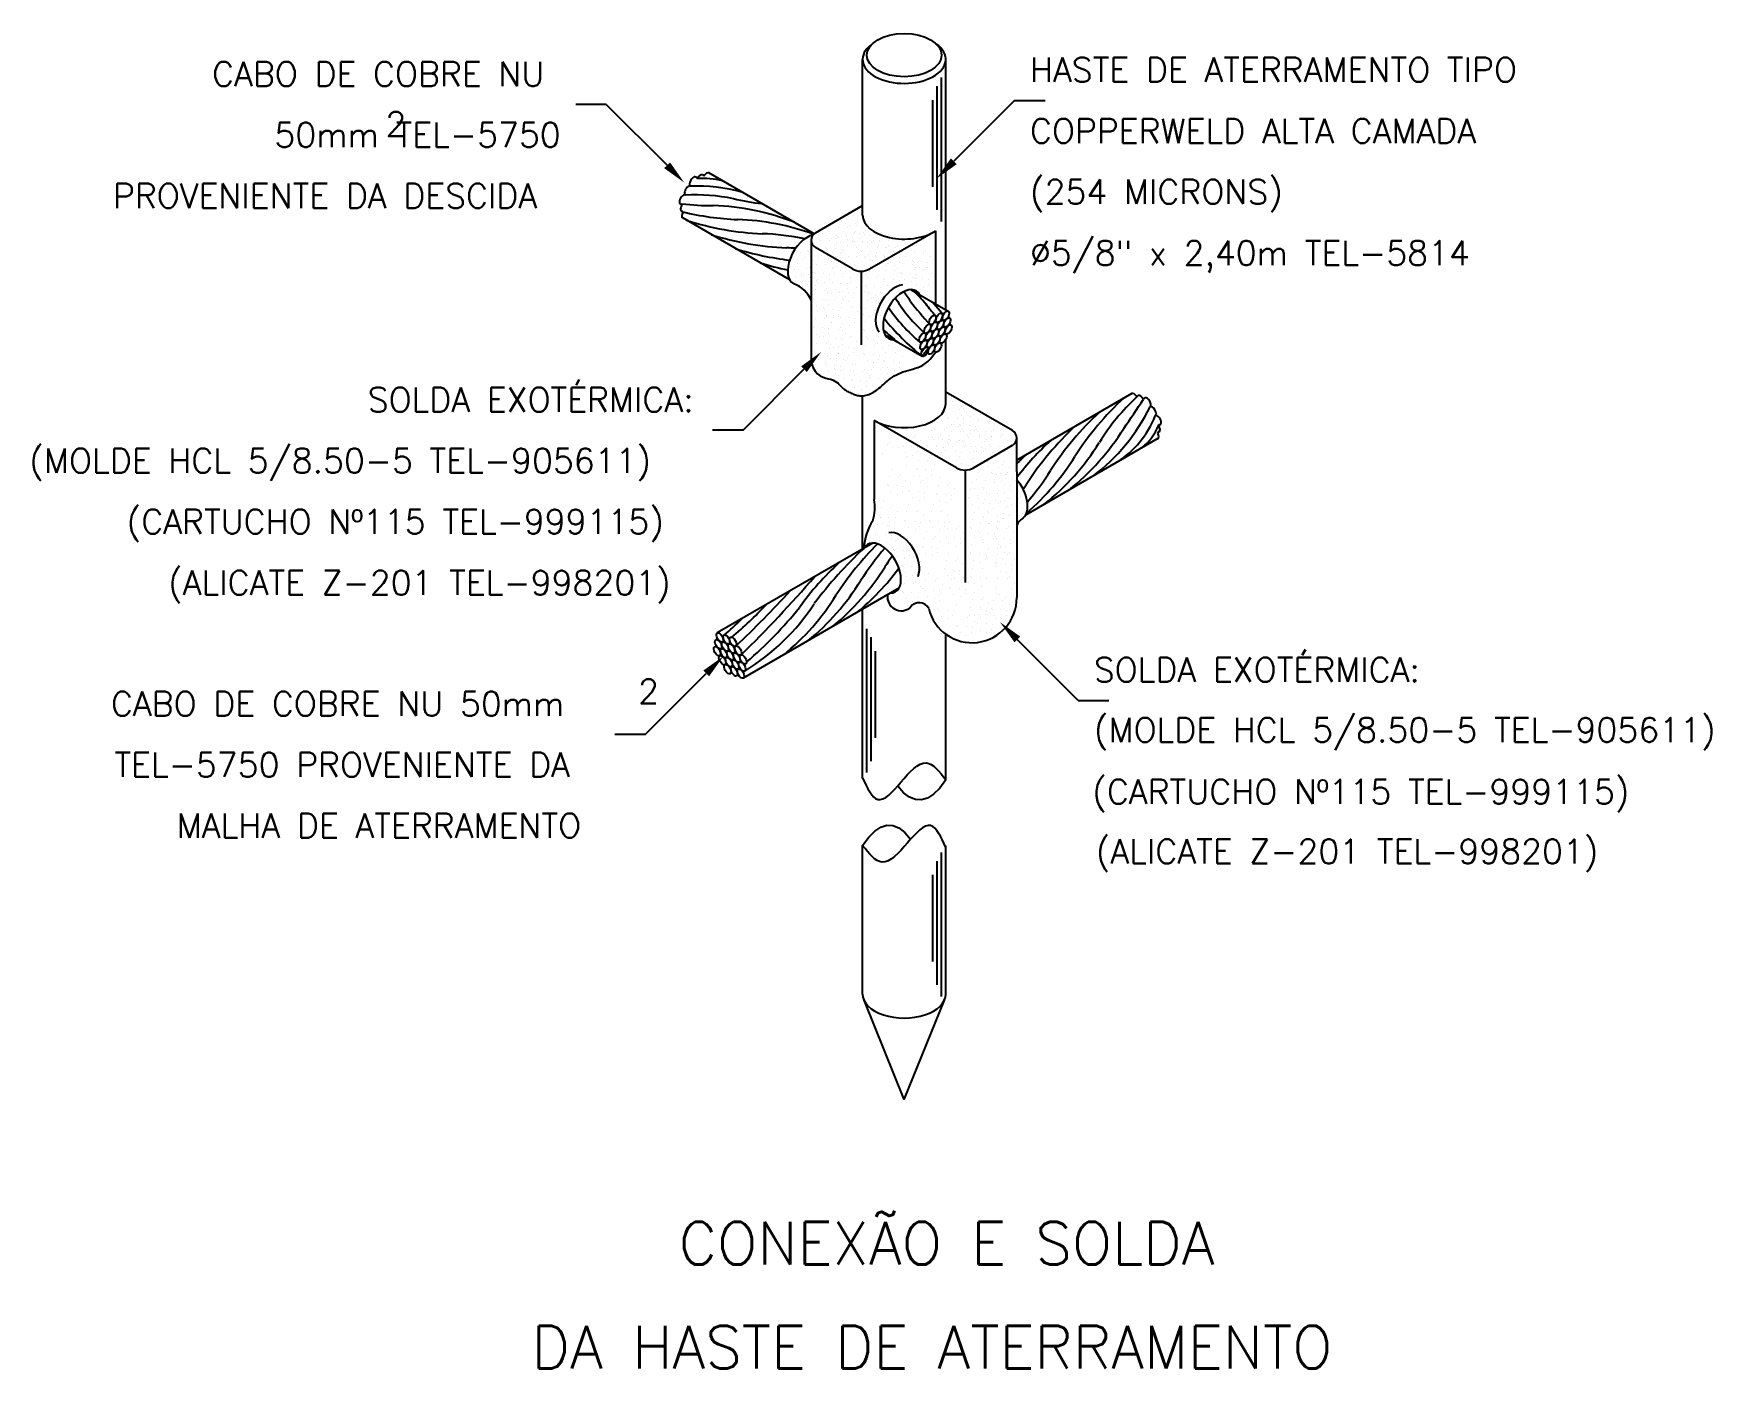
# Model space of a CAD drawing. Header units: millimetres. Extents: x -6627.7 to -6613.9, y -4619 to -4608.
import ezdxf
from ezdxf.enums import TextEntityAlignment as Align

# ---------------------------------------------------------------- set-up
doc = ezdxf.new("R2010")
doc.units = ezdxf.units.MM
doc.header["$LTSCALE"] = 10
doc.layers.add('Termotécnica', color=7, linetype='Continuous')
doc.styles.add('r140', font='romans.shx')
doc.styles.add('r80', font='romans.shx')

msp = doc.modelspace()

# ---------------------------------------------------------------- texts
at = {"layer": 'Termotécnica', "color": 2, "style": 'r80'}
for s, p in [('CABO DE COBRE NU ', (-6626.238, -4608.371)), ('HASTE DE ATERRAMENTO TIPO ', (-6619.529, -4608.336)), ('2', (-6624.817, -4608.782)), ('50mm TEL-5750 ', (-6625.727, -4608.87)), ('COPPERWELD ALTA CAMADA ', (-6619.529, -4608.838)), ('(254 MICRONS)', (-6619.529, -4609.337)), ('PROVENIENTE DA DESCIDA', (-6627.052, -4609.37)), ('%%C5/8" x 2,40m TEL-5814', (-6619.529, -4609.839)), ('SOLDA EXOTÉRMICA: ', (-6624.962, -4611.042)), ('(MOLDE HCL 5/8.50-5 TEL-905611) ', (-6627.737, -4611.542)), ('(CARTUCHO Nº115 TEL-999115) ', (-6626.939, -4612.042)), ('(ALICATE Z-201 TEL-998201)', (-6626.599, -4612.543)), ('SOLDA EXOTÉRMICA: ', (-6619.005, -4613.257)), ('2', (-6622.744, -4613.435)), ('CABO DE COBRE NU 50mm ', (-6627.068, -4613.536)), ('(MOLDE HCL 5/8.50-5 TEL-905611) ', (-6619.005, -4613.75)), ('TEL-5750 PROVENIENTE DA', (-6627.04, -4614.036)), ('(CARTUCHO Nº115 TEL-999115) ', (-6619.018, -4614.257)), ('MALHA DE ATERRAMENTO', (-6626.528, -4614.535)), ('(ALICATE Z-201 TEL-998201)', (-6618.989, -4614.747))]:
    msp.add_text(s, height=0.2, dxfattribs=at).set_placement(p, align=Align.MIDDLE_LEFT)
at = {"layer": 'Termotécnica', "color": 5, "style": 'r140'}
for s, p in [(' CONEXÃO E SOLDA', (-6620.333, -4618.241)), ('DA HASTE DE ATERRAMENTO', (-6620.333, -4619.092))]:
    msp.add_text(s, height=0.35, dxfattribs=at).set_placement(p, align=Align.BOTTOM_CENTER)

# ---------------------------------------------------------------- linework, layer by layer
at = {"layer": 'Termotécnica', "color": 2}
for p, q in [((-6620.902, -4609.528), (-6620.902, -4608.251)), ((-6620.22, -4610.304), (-6620.22, -4608.251)), ((-6623.006, -4608.62), (-6623.256, -4608.62)), ((-6623.006, -4608.62), (-6622.506, -4609.12)), ((-6619.655, -4608.587), (-6620.155, -4609.087)), ((-6619.655, -4608.587), (-6619.405, -4608.587)), ((-6621.299, -4609.681), (-6622.164, -4609.182)), ((-6621.289, -4609.673), (-6620.902, -4609.45)), ((-6621.499, -4610.059), (-6622.378, -4609.551)), ((-6621.097, -4609.627), (-6621.097, -4609.627)), ((-6621.079, -4609.57), (-6621.079, -4609.57)), ((-6621.039, -4609.598), (-6621.039, -4609.598)), ((-6621.022, -4609.628), (-6621.022, -4609.628)), ((-6621.02, -4609.541), (-6621.02, -4609.541)), ((-6621.004, -4609.612), (-6621.004, -4609.612)), ((-6620.963, -4609.599), (-6620.963, -4609.599)), ((-6620.95, -4609.61), (-6620.95, -4609.61)), ((-6620.945, -4609.583), (-6620.945, -4609.583)), ((-6620.905, -4609.629), (-6620.905, -4609.629)), ((-6620.876, -4609.653), (-6620.876, -4609.653)), ((-6621.324, -4609.734), (-6621.324, -4610.731)), ((-6621.248, -4609.734), (-6621.248, -4609.734)), ((-6621.23, -4609.677), (-6621.23, -4609.677)), ((-6621.206, -4609.79), (-6621.206, -4609.79)), ((-6621.189, -4609.723), (-6621.189, -4609.723)), ((-6621.173, -4609.735), (-6621.173, -4609.735)), ((-6621.171, -4609.666), (-6621.171, -4609.666)), ((-6621.155, -4609.719), (-6621.155, -4609.719)), ((-6621.134, -4609.776), (-6621.134, -4609.776)), ((-6621.114, -4609.694), (-6621.114, -4609.694)), ((-6621.114, -4609.724), (-6621.114, -4609.724)), ((-6621.114, -4609.765), (-6621.114, -4609.765)), ((-6621.105, -4609.705), (-6621.105, -4609.705)), ((-6621.096, -4609.708), (-6621.096, -4609.708)), ((-6621.085, -4609.754), (-6621.085, -4609.754)), ((-6621.056, -4609.754), (-6621.056, -4609.754)), ((-6621.055, -4609.665), (-6621.055, -4609.665)), ((-6621.046, -4609.675), (-6621.046, -4609.675)), ((-6621.036, -4609.705), (-6621.036, -4609.705)), ((-6621.029, -4609.775), (-6621.029, -4609.775)), ((-6621.026, -4609.725), (-6621.026, -4609.725)), ((-6620.989, -4609.749), (-6620.989, -4609.749)), ((-6620.986, -4609.711), (-6620.986, -4609.711)), ((-6620.985, -4609.735), (-6620.985, -4609.735)), ((-6620.977, -4609.675), (-6620.977, -4609.675)), ((-6620.977, -4609.745), (-6620.977, -4609.745)), ((-6620.971, -4609.745), (-6620.971, -4609.745)), ((-6620.969, -4609.668), (-6620.969, -4609.668)), ((-6620.964, -4609.659), (-6620.964, -4609.659)), ((-6620.93, -4609.719), (-6620.93, -4609.719)), ((-6620.927, -4609.682), (-6620.927, -4609.682)), ((-6620.907, -4609.745), (-6620.907, -4609.745)), ((-6620.903, -4609.749), (-6620.903, -4609.749)), ((-6620.893, -4609.669), (-6620.893, -4609.669)), ((-6620.884, -4609.691), (-6620.884, -4609.691)), ((-6620.86, -4609.789), (-6620.86, -4609.789)), ((-6620.858, -4609.752), (-6620.858, -4609.752)), ((-6620.845, -4609.97), (-6620.305, -4609.658)), ((-6620.835, -4609.699), (-6620.835, -4609.699)), ((-6620.827, -4609.75), (-6620.827, -4609.75)), ((-6620.809, -4609.733), (-6620.809, -4609.733)), ((-6620.781, -4609.793), (-6620.781, -4609.793)), ((-6620.769, -4609.78), (-6620.769, -4609.78)), ((-6620.763, -4609.735), (-6620.763, -4609.735)), ((-6620.706, -4609.794), (-6620.706, -4609.794)), ((-6620.693, -4609.739), (-6620.693, -4609.739)), ((-6620.688, -4609.777), (-6620.688, -4609.777)), ((-6620.618, -4609.781), (-6620.618, -4609.781)), ((-6620.462, -4609.776), (-6620.462, -4609.776)), ((-6620.305, -4609.658), (-6620.305, -4610.255)), ((-6621.443, -4609.831), (-6621.443, -4609.831)), ((-6621.438, -4609.929), (-6621.438, -4609.929)), ((-6621.435, -4609.891), (-6621.435, -4609.891)), ((-6621.412, -4609.839), (-6621.412, -4609.839)), ((-6621.386, -4609.889), (-6621.386, -4609.889)), ((-6621.368, -4609.873), (-6621.368, -4609.873)), ((-6621.353, -4609.819), (-6621.353, -4609.819)), ((-6621.344, -4609.83), (-6621.344, -4609.83)), ((-6621.328, -4609.92), (-6621.328, -4609.92)), ((-6621.324, -4609.879), (-6621.324, -4609.879)), ((-6621.32, -4609.822), (-6621.32, -4609.822)), ((-6621.314, -4609.897), (-6621.314, -4609.897)), ((-6620.985, -4609.97), (-6621.289, -4609.795)), ((-6621.265, -4609.801), (-6621.265, -4609.801)), ((-6621.263, -4609.875), (-6621.263, -4609.875)), ((-6621.256, -4609.811), (-6621.256, -4609.811)), ((-6621.236, -4609.861), (-6621.236, -4609.861)), ((-6621.197, -4609.8), (-6621.197, -4609.8)), ((-6621.187, -4609.811), (-6621.187, -4609.811)), ((-6621.18, -4609.881), (-6621.18, -4609.881)), ((-6621.177, -4609.85), (-6621.177, -4609.85)), ((-6621.169, -4609.9), (-6621.169, -4609.9)), ((-6621.16, -4609.91), (-6621.16, -4609.91)), ((-6621.153, -4609.833), (-6621.153, -4609.833)), ((-6621.14, -4609.855), (-6621.14, -4609.855)), ((-6621.137, -4609.818), (-6621.137, -4609.818)), ((-6621.128, -4609.8), (-6621.128, -4609.8)), ((-6621.121, -4609.87), (-6621.121, -4609.87)), ((-6621.091, -4609.91), (-6621.091, -4609.91)), ((-6621.081, -4609.844), (-6621.081, -4609.844)), ((-6621.078, -4609.807), (-6621.078, -4609.807)), ((-6621.077, -4609.834), (-6621.077, -4609.834)), ((-6621.059, -4609.818), (-6621.059, -4609.818)), ((-6621.041, -4609.917), (-6621.041, -4609.917)), ((-6621.019, -4609.864), (-6621.019, -4609.864)), ((-6620.956, -4609.795), (-6620.956, -4609.795)), ((-6620.95, -4609.866), (-6620.95, -4609.866)), ((-6620.932, -4609.809), (-6620.932, -4609.809)), ((-6620.919, -4609.816), (-6620.919, -4609.816)), ((-6620.91, -4609.826), (-6620.91, -4609.826)), ((-6620.901, -4609.815), (-6620.901, -4609.815)), ((-6620.89, -4609.876), (-6620.89, -4609.876)), ((-6620.875, -4609.867), (-6620.875, -4609.867)), ((-6620.857, -4609.851), (-6620.857, -4609.851)), ((-6620.841, -4609.826), (-6620.841, -4609.826)), ((-6620.835, -4609.896), (-6620.835, -4609.896)), ((-6620.817, -4609.897), (-6620.817, -4609.897)), ((-6620.798, -4609.86), (-6620.798, -4609.86)), ((-6620.794, -4609.87), (-6620.794, -4609.87)), ((-6620.791, -4609.832), (-6620.791, -4609.832)), ((-6620.789, -4609.87), (-6620.789, -4609.87)), ((-6620.769, -4609.92), (-6620.769, -4609.92)), ((-6620.728, -4609.863), (-6620.728, -4609.863)), ((-6620.72, -4609.87), (-6620.72, -4609.87)), ((-6620.719, -4609.874), (-6620.719, -4609.874)), ((-6620.712, -4609.796), (-6620.712, -4609.796)), ((-6620.699, -4609.924), (-6620.699, -4609.924)), ((-6620.693, -4609.923), (-6620.693, -4609.923)), ((-6620.673, -4609.914), (-6620.673, -4609.914)), ((-6620.67, -4609.877), (-6620.67, -4609.877)), ((-6620.65, -4609.874), (-6620.65, -4609.874)), ((-6620.648, -4609.824), (-6620.648, -4609.824)), ((-6620.636, -4609.797), (-6620.636, -4609.797)), ((-6620.603, -4609.918), (-6620.603, -4609.918)), ((-6620.6, -4609.88), (-6620.6, -4609.88)), ((-6620.578, -4609.828), (-6620.578, -4609.828)), ((-6620.572, -4609.929), (-6620.572, -4609.929)), ((-6620.554, -4609.871), (-6620.554, -4609.871)), ((-6620.496, -4609.9), (-6620.496, -4609.9)), ((-6620.496, -4609.93), (-6620.496, -4609.93)), ((-6620.488, -4609.91), (-6620.488, -4609.91)), ((-6620.48, -4609.833), (-6620.48, -4609.833)), ((-6620.479, -4609.913), (-6620.479, -4609.913)), ((-6620.454, -4609.916), (-6620.454, -4609.916)), ((-6620.419, -4609.91), (-6620.419, -4609.91)), ((-6620.404, -4609.834), (-6620.404, -4609.834)), ((-6620.387, -4609.818), (-6620.387, -4609.818)), ((-6620.369, -4609.917), (-6620.369, -4609.917)), ((-6620.346, -4609.864), (-6620.346, -4609.864)), ((-6621.461, -4609.971), (-6621.461, -4609.971)), ((-6621.456, -4610.069), (-6621.456, -4610.069)), ((-6621.453, -4610.031), (-6621.453, -4610.031)), ((-6621.43, -4609.978), (-6621.43, -4609.978)), ((-6621.404, -4610.029), (-6621.404, -4610.029)), ((-6621.403, -4610.015), (-6621.403, -4610.015)), ((-6621.387, -4610.013), (-6621.387, -4610.013)), ((-6621.362, -4609.969), (-6621.362, -4609.969)), ((-6621.342, -4610.019), (-6621.342, -4610.019)), ((-6621.338, -4609.962), (-6621.338, -4609.962)), ((-6621.333, -4609.955), (-6621.333, -4609.955)), ((-6621.333, -4610.037), (-6621.333, -4610.037)), ((-6621.328, -4610.057), (-6621.328, -4610.057)), ((-6621.312, -4610.003), (-6621.312, -4610.003)), ((-6621.298, -4609.999), (-6621.298, -4609.999)), ((-6621.289, -4610.01), (-6621.289, -4610.01)), ((-6621.284, -4610.063), (-6621.284, -4610.063)), ((-6621.281, -4609.932), (-6621.281, -4609.932)), ((-6621.269, -4610.059), (-6621.269, -4610.059)), ((-6621.22, -4610.01), (-6621.22, -4610.01)), ((-6621.206, -4609.933), (-6621.206, -4609.933)), ((-6621.173, -4610.054), (-6621.173, -4610.054)), ((-6621.17, -4610.016), (-6621.17, -4610.016)), ((-6621.147, -4609.964), (-6621.147, -4609.964)), ((-6621.14, -4609.96), (-6621.14, -4609.96)), ((-6621.134, -4610.01), (-6621.134, -4610.01)), ((-6621.116, -4609.952), (-6621.116, -4609.952)), ((-6621.085, -4609.98), (-6621.085, -4609.98)), ((-6621.064, -4610.029), (-6621.064, -4610.029)), ((-6621.059, -4610.011), (-6621.059, -4610.011)), ((-6621.044, -4609.955), (-6621.044, -4609.955)), ((-6621.041, -4609.994), (-6621.041, -4609.994)), ((-6621, -4610.041), (-6621, -4610.041)), ((-6620.967, -4609.933), (-6620.967, -4609.933)), ((-6620.958, -4609.943), (-6620.958, -4609.943)), ((-6620.938, -4609.993), (-6620.938, -4609.993)), ((-6620.915, -4609.988), (-6620.915, -4610.592)), ((-6620.889, -4609.943), (-6620.889, -4609.943)), ((-6620.882, -4610.013), (-6620.882, -4610.013)), ((-6620.866, -4610.039), (-6620.866, -4610.039)), ((-6620.848, -4609.982), (-6620.848, -4609.982)), ((-6620.842, -4609.988), (-6620.842, -4609.988)), ((-6620.839, -4609.95), (-6620.839, -4609.95)), ((-6620.79, -4610.04), (-6620.79, -4610.04)), ((-6620.773, -4610.024), (-6620.773, -4610.024)), ((-6620.728, -4610.047), (-6620.728, -4610.047)), ((-6620.719, -4610.057), (-6620.719, -4610.057)), ((-6620.713, -4609.94), (-6620.713, -4609.94)), ((-6620.712, -4609.98), (-6620.712, -4609.98)), ((-6620.65, -4610.057), (-6620.65, -4610.057)), ((-6620.644, -4609.944), (-6620.644, -4609.944)), ((-6620.636, -4609.981), (-6620.636, -4609.981)), ((-6620.618, -4609.965), (-6620.618, -4609.965)), ((-6620.6, -4610.064), (-6620.6, -4610.064)), ((-6620.588, -4609.996), (-6620.588, -4609.996)), ((-6620.58, -4610.006), (-6620.58, -4610.006)), ((-6620.578, -4610.011), (-6620.578, -4610.011)), ((-6620.56, -4610.056), (-6620.56, -4610.056)), ((-6620.511, -4610.006), (-6620.511, -4610.006)), ((-6620.489, -4610.04), (-6620.489, -4610.04)), ((-6620.48, -4610.05), (-6620.48, -4610.05)), ((-6620.473, -4609.973), (-6620.473, -4609.973)), ((-6620.468, -4609.96), (-6620.468, -4609.96)), ((-6620.464, -4610.05), (-6620.464, -4610.05)), ((-6620.461, -4610.013), (-6620.461, -4610.013)), ((-6620.438, -4609.96), (-6620.438, -4609.96)), ((-6620.412, -4609.98), (-6620.412, -4609.98)), ((-6620.411, -4610.05), (-6620.411, -4610.05)), ((-6620.397, -4609.974), (-6620.397, -4609.974)), ((-6620.379, -4609.958), (-6620.379, -4609.958)), ((-6620.372, -4609.955), (-6620.372, -4609.955)), ((-6620.361, -4610.057), (-6620.361, -4610.057)), ((-6620.339, -4610.004), (-6620.339, -4610.004)), ((-6621.397, -4610.113), (-6621.397, -4610.113)), ((-6621.394, -4610.075), (-6621.394, -4610.075)), ((-6621.351, -4610.094), (-6621.351, -4610.094)), ((-6621.345, -4610.073), (-6621.345, -4610.073)), ((-6621.292, -4610.138), (-6621.292, -4610.138)), ((-6621.292, -4610.142), (-6621.292, -4610.142)), ((-6621.287, -4610.103), (-6621.287, -4610.103)), ((-6621.274, -4610.085), (-6621.274, -4610.085)), ((-6621.217, -4610.143), (-6621.217, -4610.143)), ((-6621.213, -4610.08), (-6621.213, -4610.08)), ((-6621.199, -4610.127), (-6621.199, -4610.127)), ((-6621.189, -4610.165), (-6621.189, -4610.165)), ((-6621.158, -4610.173), (-6621.158, -4610.173)), ((-6621.151, -4610.077), (-6621.151, -4610.077)), ((-6621.122, -4610.137), (-6621.122, -4610.137)), ((-6621.099, -4610.154), (-6621.099, -4610.154)), ((-6621.09, -4610.164), (-6621.09, -4610.164)), ((-6621.083, -4610.087), (-6621.083, -4610.087)), ((-6621.073, -4610.087), (-6621.073, -4610.087)), ((-6621.066, -4610.157), (-6621.066, -4610.157)), ((-6621.026, -4610.131), (-6621.026, -4610.131)), ((-6621.023, -4610.093), (-6621.023, -4610.093)), ((-6621.021, -4610.164), (-6621.021, -4610.164)), ((-6621.007, -4610.088), (-6621.007, -4610.088)), ((-6620.99, -4610.072), (-6620.99, -4610.072)), ((-6620.972, -4610.171), (-6620.972, -4610.171)), ((-6620.949, -4610.118), (-6620.949, -4610.118)), ((-6620.888, -4610.158), (-6620.888, -4610.158)), ((-6620.882, -4610.106), (-6620.882, -4610.106)), ((-6620.874, -4610.116), (-6620.874, -4610.116)), ((-6620.854, -4610.166), (-6620.854, -4610.166)), ((-6620.844, -4610.173), (-6620.844, -4610.173)), ((-6620.813, -4610.2), (-6620.813, -4610.2)), ((-6620.805, -4610.116), (-6620.805, -4610.116)), ((-6620.798, -4610.186), (-6620.798, -4610.186)), ((-6620.758, -4610.16), (-6620.758, -4610.16)), ((-6620.755, -4610.123), (-6620.755, -4610.123)), ((-6620.732, -4610.07), (-6620.732, -4610.07)), ((-6620.699, -4610.107), (-6620.699, -4610.107)), ((-6620.603, -4610.102), (-6620.603, -4610.102)), ((-6620.505, -4610.14), (-6620.199, -4610.316)), ((-6620.504, -4610.076), (-6620.504, -4610.076)), ((-6620.46, -4610.1), (-6620.46, -4610.1)), ((-6620.405, -4610.12), (-6620.405, -4610.12)), ((-6620.364, -4610.094), (-6620.364, -4610.094)), ((-6621.309, -4610.209), (-6621.309, -4610.209)), ((-6621.3, -4610.219), (-6621.3, -4610.219)), ((-6621.28, -4610.269), (-6621.28, -4610.269)), ((-6621.274, -4610.32), (-6621.274, -4610.32)), ((-6621.231, -4610.219), (-6621.231, -4610.219)), ((-6621.224, -4610.289), (-6621.224, -4610.289)), ((-6621.224, -4610.29), (-6621.224, -4610.29)), ((-6621.215, -4610.3), (-6621.215, -4610.3)), ((-6621.208, -4610.223), (-6621.208, -4610.223)), ((-6621.184, -4610.263), (-6621.184, -4610.263)), ((-6621.181, -4610.226), (-6621.181, -4610.226)), ((-6621.146, -4610.3), (-6621.146, -4610.3)), ((-6621.132, -4610.224), (-6621.132, -4610.224)), ((-6621.115, -4610.208), (-6621.115, -4610.208)), ((-6621.099, -4610.344), (-6621.099, -4610.344)), ((-6621.097, -4610.307), (-6621.097, -4610.307)), ((-6621.079, -4610.289), (-6621.079, -4610.289)), ((-6621.074, -4610.254), (-6621.074, -4610.254)), ((-6621.07, -4610.214), (-6621.07, -4610.214)), ((-6621.061, -4610.232), (-6621.061, -4610.232)), ((-6621.015, -4610.234), (-6621.015, -4610.234)), ((-6621.004, -4610.29), (-6621.004, -4610.29)), ((-6620.986, -4610.274), (-6620.986, -4610.274)), ((-6620.974, -4610.208), (-6620.974, -4610.208)), ((-6620.945, -4610.32), (-6620.945, -4610.32)), ((-6620.923, -4610.282), (-6620.923, -4610.282)), ((-6620.914, -4610.293), (-6620.914, -4610.293)), ((-6620.906, -4610.215), (-6620.906, -4610.215)), ((-6620.894, -4610.343), (-6620.894, -4610.343)), ((-6620.879, -4610.297), (-6620.879, -4610.297)), ((-6620.862, -4610.23), (-6620.862, -4610.23)), ((-6620.831, -4610.216), (-6620.831, -4610.216)), ((-6620.801, -4610.307), (-6620.801, -4610.307)), ((-6620.798, -4610.337), (-6620.798, -4610.337)), ((-6620.795, -4610.299), (-6620.795, -4610.299)), ((-6620.787, -4610.231), (-6620.787, -4610.231)), ((-6620.773, -4610.247), (-6620.773, -4610.247)), ((-6620.769, -4610.215), (-6620.769, -4610.215)), ((-6620.751, -4610.314), (-6620.751, -4610.314)), ((-6620.728, -4610.261), (-6620.728, -4610.261)), ((-6621.309, -4610.444), (-6621.309, -4610.444)), ((-6621.3, -4610.454), (-6621.3, -4610.454)), ((-6621.292, -4610.377), (-6621.292, -4610.377)), ((-6621.231, -4610.454), (-6621.231, -4610.454)), ((-6621.217, -4610.378), (-6621.217, -4610.378)), ((-6621.199, -4610.362), (-6621.199, -4610.362)), ((-6621.195, -4610.35), (-6621.195, -4610.35)), ((-6621.181, -4610.461), (-6621.181, -4610.461)), ((-6621.178, -4610.465), (-6621.178, -4610.465)), ((-6621.16, -4610.408), (-6621.16, -4610.408)), ((-6621.158, -4610.408), (-6621.158, -4610.408)), ((-6621.14, -4610.37), (-6621.14, -4610.37)), ((-6621.103, -4610.466), (-6621.103, -4610.466)), ((-6621.096, -4610.356), (-6621.096, -4610.356)), ((-6621.087, -4610.366), (-6621.087, -4610.366)), ((-6621.085, -4610.45), (-6621.085, -4610.45)), ((-6621.067, -4610.416), (-6621.067, -4610.416)), ((-6621.064, -4610.478), (-6621.064, -4610.478)), ((-6621.018, -4610.366), (-6621.018, -4610.366)), ((-6621.011, -4610.436), (-6621.011, -4610.436)), ((-6620.971, -4610.41), (-6620.971, -4610.41)), ((-6620.968, -4610.373), (-6620.968, -4610.373)), ((-6620.897, -4610.466), (-6620.897, -4610.466)), ((-6620.888, -4610.476), (-6620.888, -4610.476)), ((-6620.881, -4610.399), (-6620.881, -4610.399)), ((-6620.85, -4610.357), (-6620.85, -4610.357)), ((-6620.838, -4610.363), (-6620.838, -4610.363)), ((-6620.819, -4610.476), (-6620.819, -4610.476)), ((-6620.805, -4610.4), (-6620.805, -4610.4)), ((-6620.794, -4610.377), (-6620.794, -4610.377)), ((-6620.787, -4610.384), (-6620.787, -4610.384)), ((-6620.754, -4610.352), (-6620.754, -4610.352)), ((-6620.747, -4610.43), (-6620.747, -4610.43)), ((-6621.28, -4610.504), (-6621.28, -4610.504)), ((-6621.278, -4610.583), (-6621.278, -4610.583)), ((-6621.259, -4610.526), (-6621.259, -4610.526)), ((-6621.224, -4610.524), (-6621.224, -4610.524)), ((-6621.202, -4610.584), (-6621.202, -4610.584)), ((-6621.184, -4610.499), (-6621.184, -4610.499)), ((-6621.184, -4610.568), (-6621.184, -4610.568)), ((-6621.166, -4610.592), (-6621.166, -4610.592)), ((-6621.144, -4610.614), (-6621.144, -4610.614)), ((-6621.117, -4610.543), (-6621.117, -4610.543)), ((-6621.099, -4610.602), (-6621.099, -4610.602)), ((-6621.083, -4610.535), (-6621.083, -4610.535)), ((-6621.07, -4610.587), (-6621.07, -4610.587)), ((-6621.067, -4610.549), (-6621.067, -4610.549)), ((-6621.045, -4610.497), (-6621.045, -4610.497)), ((-6621.021, -4610.612), (-6621.021, -4610.612)), ((-6621.007, -4610.536), (-6621.007, -4610.536)), ((-6620.99, -4610.52), (-6620.99, -4610.52)), ((-6620.972, -4610.619), (-6620.972, -4610.619)), ((-6620.949, -4610.566), (-6620.949, -4610.566)), ((-6620.877, -4610.594), (-6620.877, -4610.594)), ((-6620.868, -4610.526), (-6620.868, -4610.526)), ((-6620.859, -4610.537), (-6620.859, -4610.537)), ((-6620.813, -4610.546), (-6620.813, -4610.546)), ((-6620.801, -4610.595), (-6620.801, -4610.595)), ((-6620.784, -4610.579), (-6620.784, -4610.579)), ((-6620.772, -4610.521), (-6620.772, -4610.521)), ((-6620.769, -4610.483), (-6620.769, -4610.483)), ((-6620.718, -4610.51), (-6620.413, -4610.686)), ((-6620.693, -4610.595), (-6620.693, -4610.595)), ((-6620.22, -4611.075), (-6620.22, -4610.547)), ((-6621.294, -4610.65), (-6621.294, -4610.65)), ((-6621.285, -4610.66), (-6621.285, -4610.66)), ((-6621.265, -4610.71), (-6621.265, -4610.71)), ((-6621.216, -4610.66), (-6621.216, -4610.66)), ((-6621.21, -4610.73), (-6621.21, -4610.73)), ((-6621.209, -4610.749), (-6621.209, -4610.749)), ((-6621.193, -4610.682), (-6621.193, -4610.682)), ((-6621.175, -4610.625), (-6621.175, -4610.625)), ((-6621.169, -4610.704), (-6621.169, -4610.704)), ((-6621.166, -4610.667), (-6621.166, -4610.667)), ((-6621.117, -4610.683), (-6621.117, -4610.683)), ((-6621.116, -4610.719), (-6621.116, -4610.719)), ((-6621.1, -4610.667), (-6621.1, -4610.667)), ((-6621.097, -4610.662), (-6621.097, -4610.662)), ((-6621.07, -4610.662), (-6621.07, -4610.662)), ((-6621.059, -4610.713), (-6621.059, -4610.713)), ((-6621.04, -4610.72), (-6621.04, -4610.72)), ((-6621.023, -4610.704), (-6621.023, -4610.704)), ((-6621.015, -4610.682), (-6621.015, -4610.682)), ((-6620.982, -4610.75), (-6620.982, -4610.75)), ((-6620.974, -4610.657), (-6620.974, -4610.657)), ((-6620.961, -4610.753), (-6620.961, -4610.753)), ((-6620.893, -4610.661), (-6620.893, -4610.661)), ((-6620.885, -4610.671), (-6620.885, -4610.671)), ((-6620.865, -4610.721), (-6620.865, -4610.721)), ((-6620.816, -4610.671), (-6620.816, -4610.671)), ((-6620.814, -4610.735), (-6620.814, -4610.735)), ((-6620.809, -4610.741), (-6620.809, -4610.741)), ((-6620.769, -4610.715), (-6620.769, -4610.715)), ((-6620.766, -4610.678), (-6620.766, -4610.678)), ((-6620.743, -4610.625), (-6620.743, -4610.625)), ((-6620.728, -4610.72), (-6620.728, -4610.72)), ((-6620.719, -4610.73), (-6620.719, -4610.73)), ((-6620.712, -4610.653), (-6620.712, -4610.653)), ((-6620.65, -4610.73), (-6620.65, -4610.73)), ((-6620.636, -4610.654), (-6620.636, -4610.654)), ((-6620.618, -4610.638), (-6620.618, -4610.638)), ((-6620.6, -4610.737), (-6620.6, -4610.737)), ((-6620.578, -4610.684), (-6620.578, -4610.684)), ((-6620.364, -4610.625), (-6620.416, -4610.689)), ((-6621.883, -4611.292), (-6621.383, -4610.792)), ((-6621.201, -4610.759), (-6621.201, -4610.759)), ((-6621.181, -4610.809), (-6621.181, -4610.809)), ((-6621.132, -4610.759), (-6621.132, -4610.759)), ((-6621.132, -4610.786), (-6621.132, -4610.786)), ((-6621.125, -4610.829), (-6621.125, -4610.829)), ((-6621.124, -4610.796), (-6621.124, -4610.796)), ((-6621.103, -4610.846), (-6621.103, -4610.846)), ((-6621.085, -4610.804), (-6621.085, -4610.804)), ((-6621.082, -4610.766), (-6621.082, -4610.766)), ((-6621.054, -4610.796), (-6621.054, -4610.796)), ((-6621.048, -4610.866), (-6621.048, -4610.866)), ((-6621.007, -4610.84), (-6621.007, -4610.84)), ((-6621.005, -4610.803), (-6621.005, -4610.803)), ((-6620.996, -4610.878), (-6620.996, -4610.878)), ((-6620.988, -4610.888), (-6620.988, -4610.888)), ((-6620.98, -4610.811), (-6620.98, -4610.811)), ((-6620.918, -4610.888), (-6620.918, -4610.888)), ((-6620.904, -4610.812), (-6620.904, -4610.812)), ((-6620.887, -4610.796), (-6620.887, -4610.796)), ((-6620.869, -4610.895), (-6620.869, -4610.895)), ((-6620.849, -4610.859), (-6620.849, -4610.859)), ((-6620.846, -4610.842), (-6620.846, -4610.842)), ((-6620.841, -4610.87), (-6620.841, -4610.87)), ((-6620.833, -4610.793), (-6620.833, -4610.793)), ((-6620.771, -4610.87), (-6620.771, -4610.87)), ((-6620.757, -4610.793), (-6620.757, -4610.793)), ((-6620.74, -4610.777), (-6620.74, -4610.777)), ((-6620.722, -4610.876), (-6620.722, -4610.876)), ((-6620.699, -4610.78), (-6620.699, -4610.78)), ((-6620.699, -4610.824), (-6620.699, -4610.824)), ((-6620.644, -4610.8), (-6620.644, -4610.8)), ((-6620.603, -4610.774), (-6620.603, -4610.774)), ((-6620.968, -4610.938), (-6620.968, -4610.938)), ((-6620.912, -4610.958), (-6620.912, -4610.958)), ((-6620.902, -4612.266), (-6620.902, -4611.013)), ((-6620.872, -4610.932), (-6620.872, -4610.932)), ((-6620.82, -4610.92), (-6620.82, -4610.92)), ((-6620.765, -4610.94), (-6620.765, -4610.94)), ((-6620.724, -4610.914), (-6620.724, -4610.914)), ((-6619.673, -4611.295), (-6620.22, -4610.979)), ((-6618.693, -4610.992), (-6619.638, -4611.537)), ((-6620.186, -4611.118), (-6620.186, -4611.118)), ((-6620.168, -4611.06), (-6620.168, -4611.06)), ((-6620.11, -4611.119), (-6620.11, -4611.119)), ((-6620.093, -4611.102), (-6620.093, -4611.102)), ((-6620.071, -4611.118), (-6620.071, -4611.118)), ((-6620.052, -4611.149), (-6620.052, -4611.149)), ((-6619.996, -4611.16), (-6619.996, -4611.16)), ((-6619.934, -4611.165), (-6619.934, -4611.165)), ((-6621.883, -4611.292), (-6622.133, -4611.292)), ((-6620.132, -4611.601), (-6620.806, -4611.212)), ((-6620.806, -4611.212), (-6620.806, -4611.862)), ((-6620.543, -4611.291), (-6620.543, -4611.291)), ((-6620.341, -4611.294), (-6620.341, -4611.294)), ((-6620.309, -4611.288), (-6620.309, -4611.288)), ((-6620.291, -4611.231), (-6620.291, -4611.231)), ((-6620.234, -4611.289), (-6620.234, -4611.289)), ((-6620.216, -4611.273), (-6620.216, -4611.273)), ((-6620.202, -4611.185), (-6620.202, -4611.185)), ((-6620.194, -4611.195), (-6620.194, -4611.195)), ((-6620.175, -4611.301), (-6620.175, -4611.301)), ((-6620.174, -4611.245), (-6620.174, -4611.245)), ((-6620.157, -4611.244), (-6620.157, -4611.244)), ((-6620.125, -4611.195), (-6620.125, -4611.195)), ((-6620.118, -4611.265), (-6620.118, -4611.265)), ((-6620.105, -4611.242), (-6620.105, -4611.242)), ((-6620.1, -4611.302), (-6620.1, -4611.302)), ((-6620.097, -4611.253), (-6620.097, -4611.253)), ((-6620.089, -4611.175), (-6620.089, -4611.175)), ((-6620.082, -4611.286), (-6620.082, -4611.286)), ((-6620.078, -4611.239), (-6620.078, -4611.239)), ((-6620.077, -4611.303), (-6620.077, -4611.303)), ((-6620.075, -4611.202), (-6620.075, -4611.202)), ((-6620.028, -4611.253), (-6620.028, -4611.253)), ((-6620.015, -4611.294), (-6620.015, -4611.294)), ((-6620.013, -4611.176), (-6620.013, -4611.176)), ((-6619.981, -4611.297), (-6619.981, -4611.297)), ((-6619.978, -4611.259), (-6619.978, -4611.259)), ((-6619.969, -4611.29), (-6619.969, -4611.29)), ((-6619.96, -4611.3), (-6619.96, -4611.3)), ((-6619.955, -4611.207), (-6619.955, -4611.207)), ((-6619.953, -4611.223), (-6619.953, -4611.223)), ((-6619.891, -4611.3), (-6619.891, -4611.3)), ((-6619.877, -4611.224), (-6619.877, -4611.224)), ((-6619.859, -4611.207), (-6619.859, -4611.207)), ((-6619.841, -4611.306), (-6619.841, -4611.306)), ((-6619.829, -4611.289), (-6619.829, -4611.289)), ((-6619.819, -4611.254), (-6619.819, -4611.254)), ((-6620.7, -4611.408), (-6620.7, -4611.408)), ((-6620.682, -4611.392), (-6620.682, -4611.392)), ((-6620.66, -4611.429), (-6620.66, -4611.429)), ((-6620.607, -4611.431), (-6620.607, -4611.431)), ((-6620.577, -4611.415), (-6620.577, -4611.415)), ((-6620.569, -4611.426), (-6620.569, -4611.426)), ((-6620.561, -4611.349), (-6620.561, -4611.349)), ((-6620.5, -4611.426), (-6620.5, -4611.426)), ((-6620.485, -4611.349), (-6620.485, -4611.349)), ((-6620.468, -4611.333), (-6620.468, -4611.333)), ((-6620.45, -4611.432), (-6620.45, -4611.432)), ((-6620.427, -4611.38), (-6620.427, -4611.38)), ((-6620.375, -4611.418), (-6620.375, -4611.418)), ((-6620.367, -4611.428), (-6620.367, -4611.428)), ((-6620.359, -4611.351), (-6620.359, -4611.351)), ((-6620.326, -4611.355), (-6620.326, -4611.355)), ((-6620.317, -4611.365), (-6620.317, -4611.365)), ((-6620.298, -4611.428), (-6620.298, -4611.428)), ((-6620.297, -4611.415), (-6620.297, -4611.415)), ((-6620.283, -4611.352), (-6620.283, -4611.352)), ((-6620.266, -4611.336), (-6620.266, -4611.336)), ((-6620.248, -4611.365), (-6620.248, -4611.365)), ((-6620.248, -4611.435), (-6620.248, -4611.435)), ((-6620.241, -4611.435), (-6620.241, -4611.435)), ((-6620.204, -4611.39), (-6620.204, -4611.39)), ((-6620.201, -4611.41), (-6620.201, -4611.41)), ((-6620.198, -4611.372), (-6620.198, -4611.372)), ((-6620.192, -4611.368), (-6620.192, -4611.368)), ((-6620.186, -4611.333), (-6620.186, -4611.333)), ((-6620.183, -4611.378), (-6620.183, -4611.378)), ((-6620.163, -4611.428), (-6620.163, -4611.428)), ((-6620.129, -4611.391), (-6620.129, -4611.391)), ((-6620.114, -4611.379), (-6620.114, -4611.379)), ((-6620.111, -4611.375), (-6620.111, -4611.375)), ((-6620.084, -4611.38), (-6620.084, -4611.38)), ((-6620.07, -4611.422), (-6620.07, -4611.422)), ((-6620.064, -4611.385), (-6620.064, -4611.385)), ((-6620.05, -4611.418), (-6620.05, -4611.418)), ((-6620.042, -4611.333), (-6620.042, -4611.333)), ((-6620.034, -4611.351), (-6620.034, -4611.351)), ((-6620.021, -4611.323), (-6620.021, -4611.323)), ((-6620.009, -4611.422), (-6620.009, -4611.422)), ((-6619.992, -4611.601), (-6619.673, -4611.416)), ((-6619.972, -4611.428), (-6619.972, -4611.428)), ((-6619.941, -4611.336), (-6619.941, -4611.336)), ((-6619.94, -4611.35), (-6619.94, -4611.35)), ((-6619.923, -4611.435), (-6619.923, -4611.435)), ((-6619.9, -4611.382), (-6619.9, -4611.382)), ((-6619.885, -4611.37), (-6619.885, -4611.37)), ((-6619.864, -4611.413), (-6619.864, -4611.413)), ((-6619.855, -4611.423), (-6619.855, -4611.423)), ((-6619.848, -4611.346), (-6619.848, -4611.346)), ((-6619.844, -4611.344), (-6619.844, -4611.344)), ((-6619.786, -4611.423), (-6619.786, -4611.423)), ((-6619.772, -4611.347), (-6619.772, -4611.347)), ((-6619.754, -4611.331), (-6619.754, -4611.331)), ((-6619.737, -4611.43), (-6619.737, -4611.43)), ((-6619.714, -4611.377), (-6619.714, -4611.377)), ((-6619.638, -4611.635), (-6619.638, -4611.356)), ((-6618.479, -4611.361), (-6619.565, -4611.989)), ((-6620.742, -4611.485), (-6620.742, -4611.485)), ((-6620.549, -4611.476), (-6620.549, -4611.476)), ((-6620.544, -4611.518), (-6620.544, -4611.518)), ((-6620.539, -4611.578), (-6620.539, -4611.578)), ((-6620.535, -4611.512), (-6620.535, -4611.512)), ((-6620.493, -4611.496), (-6620.493, -4611.496)), ((-6620.453, -4611.47), (-6620.453, -4611.47)), ((-6620.446, -4611.54), (-6620.446, -4611.54)), ((-6620.427, -4611.483), (-6620.427, -4611.483)), ((-6620.37, -4611.541), (-6620.37, -4611.541)), ((-6620.352, -4611.525), (-6620.352, -4611.525)), ((-6620.347, -4611.478), (-6620.347, -4611.478)), ((-6620.312, -4611.571), (-6620.312, -4611.571)), ((-6620.291, -4611.498), (-6620.291, -4611.498)), ((-6620.251, -4611.473), (-6620.251, -4611.473)), ((-6620.221, -4611.457), (-6620.221, -4611.457)), ((-6620.192, -4611.518), (-6620.192, -4611.518)), ((-6620.143, -4611.468), (-6620.143, -4611.468)), ((-6620.136, -4611.538), (-6620.136, -4611.538)), ((-6620.118, -4611.505), (-6620.118, -4611.505)), ((-6620.11, -4611.515), (-6620.11, -4611.515)), ((-6620.093, -4611.474), (-6620.093, -4611.474)), ((-6620.09, -4611.565), (-6620.09, -4611.565)), ((-6620.022, -4611.478), (-6620.022, -4611.478)), ((-6620.006, -4611.536), (-6620.006, -4611.536)), ((-6619.994, -4611.559), (-6619.994, -4611.559)), ((-6619.991, -4611.521), (-6619.991, -4611.521)), ((-6619.989, -4611.469), (-6619.989, -4611.469)), ((-6619.968, -4611.469), (-6619.968, -4611.469)), ((-6619.928, -4611.546), (-6619.928, -4611.546)), ((-6619.926, -4611.473), (-6619.926, -4611.473)), ((-6619.914, -4611.47), (-6619.914, -4611.47)), ((-6619.896, -4611.454), (-6619.896, -4611.454)), ((-6619.878, -4611.553), (-6619.878, -4611.553)), ((-6619.855, -4611.5), (-6619.855, -4611.5)), ((-6619.835, -4611.473), (-6619.835, -4611.473)), ((-6619.832, -4611.569), (-6619.832, -4611.569)), ((-6619.814, -4611.511), (-6619.814, -4611.511)), ((-6619.78, -4611.493), (-6619.78, -4611.493)), ((-6619.756, -4611.57), (-6619.756, -4611.57)), ((-6619.739, -4611.467), (-6619.739, -4611.467)), ((-6619.739, -4611.553), (-6619.739, -4611.553)), ((-6620.684, -4611.671), (-6620.684, -4611.671)), ((-6620.666, -4611.614), (-6620.666, -4611.614)), ((-6620.609, -4611.672), (-6620.609, -4611.672)), ((-6620.591, -4611.656), (-6620.591, -4611.656)), ((-6620.55, -4611.702), (-6620.55, -4611.702)), ((-6620.506, -4611.721), (-6620.506, -4611.721)), ((-6620.487, -4611.663), (-6620.487, -4611.663)), ((-6620.462, -4611.607), (-6620.462, -4611.607)), ((-6620.453, -4611.617), (-6620.453, -4611.617)), ((-6620.433, -4611.667), (-6620.433, -4611.667)), ((-6620.413, -4611.706), (-6620.413, -4611.706)), ((-6620.384, -4611.617), (-6620.384, -4611.617)), ((-6620.378, -4611.687), (-6620.378, -4611.687)), ((-6620.337, -4611.661), (-6620.337, -4611.661)), ((-6620.334, -4611.624), (-6620.334, -4611.624)), ((-6620.262, -4611.684), (-6620.262, -4611.684)), ((-6620.062, -4611.619), (-6620.062, -4612.541)), ((-6620.034, -4611.585), (-6620.034, -4611.585)), ((-6619.997, -4611.719), (-6619.997, -4611.719)), ((-6619.977, -4611.596), (-6619.977, -4611.596)), ((-6619.968, -4611.7), (-6619.968, -4611.7)), ((-6619.95, -4611.643), (-6619.95, -4611.643)), ((-6619.921, -4611.616), (-6619.921, -4611.616)), ((-6619.893, -4611.701), (-6619.893, -4611.701)), ((-6619.881, -4611.591), (-6619.881, -4611.591)), ((-6619.848, -4611.636), (-6619.848, -4611.636)), ((-6619.84, -4611.646), (-6619.84, -4611.646)), ((-6619.82, -4611.696), (-6619.82, -4611.696)), ((-6619.803, -4611.658), (-6619.803, -4611.658)), ((-6619.785, -4611.601), (-6619.785, -4611.601)), ((-6619.771, -4611.646), (-6619.771, -4611.646)), ((-6619.764, -4611.716), (-6619.764, -4611.716)), ((-6619.728, -4611.659), (-6619.728, -4611.659)), ((-6619.724, -4611.69), (-6619.724, -4611.69)), ((-6619.721, -4611.653), (-6619.721, -4611.653)), ((-6619.71, -4611.643), (-6619.71, -4611.643)), ((-6619.698, -4611.6), (-6619.698, -4611.6)), ((-6619.669, -4611.689), (-6619.669, -4611.689)), ((-6619.638, -4611.635), (-6619.638, -4612.665)), ((-6620.701, -4611.738), (-6620.701, -4611.738)), ((-6620.692, -4611.748), (-6620.692, -4611.748)), ((-6620.672, -4611.798), (-6620.672, -4611.798)), ((-6620.623, -4611.748), (-6620.623, -4611.748)), ((-6620.616, -4611.818), (-6620.616, -4611.818)), ((-6620.576, -4611.792), (-6620.576, -4611.792)), ((-6620.573, -4611.755), (-6620.573, -4611.755)), ((-6620.522, -4611.788), (-6620.522, -4611.788)), ((-6620.514, -4611.798), (-6620.514, -4611.798)), ((-6620.493, -4611.848), (-6620.493, -4611.848)), ((-6620.444, -4611.798), (-6620.444, -4611.798)), ((-6620.43, -4611.722), (-6620.43, -4611.722)), ((-6620.397, -4611.842), (-6620.397, -4611.842)), ((-6620.395, -4611.805), (-6620.395, -4611.805)), ((-6620.372, -4611.752), (-6620.372, -4611.752)), ((-6620.297, -4611.809), (-6620.297, -4611.809)), ((-6620.288, -4611.819), (-6620.288, -4611.819)), ((-6620.28, -4611.742), (-6620.28, -4611.742)), ((-6620.219, -4611.819), (-6620.219, -4611.819)), ((-6620.205, -4611.743), (-6620.205, -4611.743)), ((-6620.187, -4611.727), (-6620.187, -4611.727)), ((-6620.169, -4611.826), (-6620.169, -4611.826)), ((-6620.147, -4611.773), (-6620.147, -4611.773)), ((-6620.032, -4611.843), (-6620.032, -4611.843)), ((-6620.023, -4611.853), (-6620.023, -4611.853)), ((-6620.016, -4611.776), (-6620.016, -4611.776)), ((-6619.985, -4611.767), (-6619.985, -4611.767)), ((-6619.956, -4611.827), (-6619.956, -4611.827)), ((-6619.954, -4611.853), (-6619.954, -4611.853)), ((-6619.922, -4611.761), (-6619.922, -4611.761)), ((-6619.907, -4611.777), (-6619.907, -4611.777)), ((-6619.882, -4611.807), (-6619.882, -4611.807)), ((-6619.86, -4611.821), (-6619.86, -4611.821)), ((-6619.82, -4611.725), (-6619.82, -4611.725)), ((-6619.793, -4611.81), (-6619.793, -4611.81)), ((-6619.791, -4611.785), (-6619.791, -4611.785)), ((-6619.742, -4611.735), (-6619.742, -4611.735)), ((-6619.735, -4611.805), (-6619.735, -4611.805)), ((-6619.718, -4611.852), (-6619.718, -4611.852)), ((-6619.701, -4611.855), (-6619.701, -4611.855)), ((-6619.695, -4611.779), (-6619.695, -4611.779)), ((-6619.692, -4611.742), (-6619.692, -4611.742)), ((-6619.682, -4611.797), (-6619.682, -4611.797)), ((-6619.625, -4611.855), (-6619.625, -4611.855)), ((-6619.608, -4611.839), (-6619.608, -4611.839)), ((-6620.764, -4611.995), (-6620.764, -4611.995)), ((-6620.747, -4611.928), (-6620.747, -4611.928)), ((-6620.729, -4611.871), (-6620.729, -4611.871)), ((-6620.672, -4611.929), (-6620.672, -4611.929)), ((-6620.654, -4611.913), (-6620.654, -4611.913)), ((-6620.613, -4611.959), (-6620.613, -4611.959)), ((-6620.54, -4611.962), (-6620.54, -4611.962)), ((-6620.522, -4611.905), (-6620.522, -4611.905)), ((-6620.464, -4611.963), (-6620.464, -4611.963)), ((-6620.447, -4611.947), (-6620.447, -4611.947)), ((-6620.438, -4611.868), (-6620.438, -4611.868)), ((-6620.406, -4611.993), (-6620.406, -4611.993)), ((-6620.341, -4611.962), (-6620.341, -4611.962)), ((-6620.322, -4611.905), (-6620.322, -4611.905)), ((-6620.268, -4611.869), (-6620.268, -4611.869)), ((-6620.265, -4611.963), (-6620.265, -4611.963)), ((-6620.247, -4611.947), (-6620.247, -4611.947)), ((-6620.212, -4611.889), (-6620.212, -4611.889)), ((-6620.207, -4611.993), (-6620.207, -4611.993)), ((-6620.172, -4611.863), (-6620.172, -4611.863)), ((-6620.003, -4611.903), (-6620.003, -4611.903)), ((-6619.981, -4611.968), (-6619.981, -4611.968)), ((-6619.948, -4611.923), (-6619.948, -4611.923)), ((-6619.907, -4611.897), (-6619.907, -4611.897)), ((-6619.904, -4611.86), (-6619.904, -4611.86)), ((-6619.877, -4611.961), (-6619.877, -4611.961)), ((-6619.868, -4611.971), (-6619.868, -4611.971)), ((-6619.861, -4611.894), (-6619.861, -4611.894)), ((-6619.827, -4611.935), (-6619.827, -4611.935)), ((-6619.811, -4611.868), (-6619.811, -4611.868)), ((-6619.799, -4611.995), (-6619.799, -4611.995)), ((-6619.785, -4611.895), (-6619.785, -4611.895)), ((-6619.768, -4611.879), (-6619.768, -4611.879)), ((-6619.75, -4611.978), (-6619.75, -4611.978)), ((-6619.735, -4611.869), (-6619.735, -4611.869)), ((-6619.727, -4611.925), (-6619.727, -4611.925)), ((-6619.717, -4611.922), (-6619.717, -4611.922)), ((-6619.703, -4611.989), (-6619.703, -4611.989)), ((-6619.688, -4611.982), (-6619.688, -4611.982)), ((-6619.677, -4611.899), (-6619.677, -4611.899)), ((-6619.639, -4611.932), (-6619.639, -4611.932)), ((-6619.592, -4611.976), (-6619.592, -4611.976)), ((-6619.59, -4611.938), (-6619.59, -4611.938)), ((-6619.567, -4611.886), (-6619.567, -4611.886)), ((-6620.776, -4612.069), (-6620.776, -4612.069)), ((-6620.758, -4612.011), (-6620.758, -4612.011)), ((-6620.755, -4612.005), (-6620.755, -4612.005)), ((-6620.735, -4612.055), (-6620.735, -4612.055)), ((-6620.701, -4612.07), (-6620.701, -4612.07)), ((-6620.686, -4612.005), (-6620.686, -4612.005)), ((-6620.683, -4612.053), (-6620.683, -4612.053)), ((-6620.679, -4612.075), (-6620.679, -4612.075)), ((-6620.643, -4612.1), (-6620.643, -4612.1)), ((-6620.639, -4612.049), (-6620.639, -4612.049)), ((-6620.636, -4612.012), (-6620.636, -4612.012)), ((-6620.556, -4612.029), (-6620.556, -4612.029)), ((-6620.548, -4612.039), (-6620.548, -4612.039)), ((-6620.528, -4612.089), (-6620.528, -4612.089)), ((-6620.479, -4612.039), (-6620.479, -4612.039)), ((-6620.472, -4612.109), (-6620.472, -4612.109)), ((-6620.432, -4612.084), (-6620.432, -4612.084)), ((-6620.429, -4612.046), (-6620.429, -4612.046)), ((-6620.377, -4612.12), (-6620.377, -4612.12)), ((-6620.357, -4612.029), (-6620.357, -4612.029)), ((-6620.348, -4612.039), (-6620.348, -4612.039)), ((-6620.328, -4612.089), (-6620.328, -4612.089)), ((-6620.279, -4612.039), (-6620.279, -4612.039)), ((-6620.273, -4612.109), (-6620.273, -4612.109)), ((-6620.232, -4612.084), (-6620.232, -4612.084)), ((-6620.229, -4612.046), (-6620.229, -4612.046)), ((-6620.207, -4612.098), (-6620.207, -4612.098)), ((-6620.189, -4612.041), (-6620.189, -4612.041)), ((-6620.131, -4612.099), (-6620.131, -4612.099)), ((-6620.114, -4612.083), (-6620.114, -4612.083)), ((-6620.073, -4612.13), (-6620.073, -4612.13)), ((-6620.016, -4612.092), (-6620.016, -4612.092)), ((-6620.007, -4612.102), (-6620.007, -4612.102)), ((-6620, -4612.025), (-6620, -4612.025)), ((-6619.951, -4612.126), (-6619.951, -4612.126)), ((-6619.934, -4612.059), (-6619.934, -4612.059)), ((-6619.916, -4612.002), (-6619.916, -4612.002)), ((-6619.907, -4612.01), (-6619.907, -4612.01)), ((-6619.866, -4612.056), (-6619.866, -4612.056)), ((-6619.859, -4612.06), (-6619.859, -4612.06)), ((-6619.841, -4612.044), (-6619.841, -4612.044)), ((-6619.8, -4612.09), (-6619.8, -4612.09)), ((-6619.798, -4612.101), (-6619.798, -4612.101)), ((-6619.793, -4612.041), (-6619.793, -4612.041)), ((-6619.779, -4612.044), (-6619.779, -4612.044)), ((-6619.752, -4612.015), (-6619.752, -4612.015)), ((-6619.743, -4612.015), (-6619.743, -4612.015)), ((-6619.722, -4612.102), (-6619.722, -4612.102)), ((-6619.705, -4612.086), (-6619.705, -4612.086)), ((-6619.664, -4612.132), (-6619.664, -4612.132)), ((-6619.633, -4612.002), (-6619.633, -4612.002)), ((-6620.818, -4612.218), (-6622.094, -4612.955)), ((-6620.793, -4612.136), (-6620.793, -4612.136)), ((-6620.784, -4612.146), (-6620.784, -4612.146)), ((-6620.764, -4612.196), (-6620.764, -4612.196)), ((-6620.715, -4612.146), (-6620.715, -4612.146)), ((-6620.708, -4612.216), (-6620.708, -4612.216)), ((-6620.668, -4612.19), (-6620.668, -4612.19)), ((-6620.665, -4612.152), (-6620.665, -4612.152)), ((-6620.646, -4612.267), (-6620.646, -4612.267)), ((-6620.63, -4612.2), (-6620.63, -4612.2)), ((-6620.611, -4612.142), (-6620.611, -4612.142)), ((-6620.554, -4612.2), (-6620.554, -4612.2)), ((-6620.536, -4612.184), (-6620.536, -4612.184)), ((-6620.496, -4612.231), (-6620.496, -4612.231)), ((-6620.412, -4612.244), (-6620.412, -4612.244)), ((-6620.403, -4612.254), (-6620.403, -4612.254)), ((-6620.396, -4612.177), (-6620.396, -4612.177)), ((-6620.334, -4612.254), (-6620.334, -4612.254)), ((-6620.32, -4612.178), (-6620.32, -4612.178)), ((-6620.303, -4612.162), (-6620.303, -4612.162)), ((-6620.285, -4612.261), (-6620.285, -4612.261)), ((-6620.262, -4612.208), (-6620.262, -4612.208)), ((-6620.215, -4612.176), (-6620.215, -4612.176)), ((-6620.195, -4612.225), (-6620.195, -4612.225)), ((-6620.146, -4612.176), (-6620.146, -4612.176)), ((-6620.139, -4612.246), (-6620.139, -4612.246)), ((-6620.099, -4612.22), (-6620.099, -4612.22)), ((-6620.096, -4612.182), (-6620.096, -4612.182)), ((-6620.005, -4612.23), (-6620.005, -4612.23)), ((-6619.987, -4612.152), (-6619.987, -4612.152)), ((-6619.987, -4612.172), (-6619.987, -4612.172)), ((-6619.942, -4612.136), (-6619.942, -4612.136)), ((-6619.932, -4612.172), (-6619.932, -4612.172)), ((-6619.922, -4612.186), (-6619.922, -4612.186)), ((-6619.912, -4612.214), (-6619.912, -4612.214)), ((-6619.873, -4612.136), (-6619.873, -4612.136)), ((-6619.871, -4612.261), (-6619.871, -4612.261)), ((-6619.826, -4612.181), (-6619.826, -4612.181)), ((-6619.823, -4612.143), (-6619.823, -4612.143)), ((-6619.814, -4612.168), (-6619.814, -4612.168)), ((-6619.806, -4612.178), (-6619.806, -4612.178)), ((-6619.793, -4612.265), (-6619.793, -4612.265)), ((-6619.786, -4612.228), (-6619.786, -4612.228)), ((-6619.775, -4612.248), (-6619.775, -4612.248)), ((-6619.774, -4612.253), (-6619.774, -4612.253)), ((-6619.737, -4612.178), (-6619.737, -4612.178)), ((-6619.73, -4612.248), (-6619.73, -4612.248)), ((-6619.69, -4612.222), (-6619.69, -4612.222)), ((-6619.687, -4612.185), (-6619.687, -4612.185)), ((-6620.637, -4612.277), (-6620.637, -4612.277)), ((-6620.617, -4612.327), (-6620.617, -4612.327)), ((-6620.578, -4612.403), (-6620.578, -4612.403)), ((-6620.568, -4612.277), (-6620.568, -4612.277)), ((-6620.562, -4612.336), (-6620.562, -4612.336)), ((-6620.562, -4612.347), (-6620.562, -4612.347)), ((-6620.543, -4612.278), (-6620.543, -4612.278)), ((-6620.521, -4612.321), (-6620.521, -4612.321)), ((-6620.519, -4612.283), (-6620.519, -4612.283)), ((-6620.486, -4612.337), (-6620.486, -4612.337)), ((-6620.468, -4612.32), (-6620.468, -4612.32)), ((-6620.428, -4612.367), (-6620.428, -4612.367)), ((-6620.383, -4612.304), (-6620.383, -4612.304)), ((-6620.328, -4612.324), (-6620.328, -4612.324)), ((-6620.287, -4612.299), (-6620.287, -4612.299)), ((-6620.217, -4612.358), (-6620.217, -4612.358)), ((-6620.199, -4612.301), (-6620.199, -4612.301)), ((-6620.142, -4612.359), (-6620.142, -4612.359)), ((-6620.124, -4612.343), (-6620.124, -4612.343)), ((-6620.084, -4612.389), (-6620.084, -4612.389)), ((-6620.021, -4612.297), (-6620.021, -4612.297)), ((-6620.013, -4612.307), (-6620.013, -4612.307)), ((-6619.993, -4612.357), (-6619.993, -4612.357)), ((-6619.944, -4612.307), (-6619.944, -4612.307)), ((-6619.937, -4612.377), (-6619.937, -4612.377)), ((-6619.897, -4612.351), (-6619.897, -4612.351)), ((-6619.894, -4612.313), (-6619.894, -4612.313)), ((-6619.885, -4612.331), (-6619.885, -4612.331)), ((-6619.876, -4612.341), (-6619.876, -4612.341)), ((-6619.809, -4612.378), (-6619.809, -4612.378)), ((-6619.807, -4612.341), (-6619.807, -4612.341)), ((-6619.8, -4612.388), (-6619.8, -4612.388)), ((-6619.793, -4612.311), (-6619.793, -4612.311)), ((-6619.76, -4612.385), (-6619.76, -4612.385)), ((-6619.757, -4612.347), (-6619.757, -4612.347)), ((-6619.735, -4612.295), (-6619.735, -4612.295)), ((-6619.731, -4612.388), (-6619.731, -4612.388)), ((-6619.717, -4612.312), (-6619.717, -4612.312)), ((-6619.699, -4612.296), (-6619.699, -4612.296)), ((-6619.681, -4612.395), (-6619.681, -4612.395)), ((-6619.659, -4612.342), (-6619.659, -4612.342)), ((-6620.569, -4612.413), (-6620.569, -4612.413)), ((-6620.558, -4612.547), (-6620.558, -4612.547)), ((-6620.549, -4612.463), (-6620.549, -4612.463)), ((-6620.54, -4612.489), (-6620.54, -4612.489)), ((-6620.5, -4612.413), (-6620.5, -4612.413)), ((-6620.494, -4612.483), (-6620.494, -4612.483)), ((-6620.465, -4612.532), (-6620.465, -4612.532)), ((-6620.453, -4612.457), (-6620.453, -4612.457)), ((-6620.45, -4612.42), (-6620.45, -4612.42)), ((-6620.383, -4612.526), (-6620.383, -4612.526)), ((-6620.364, -4612.468), (-6620.364, -4612.468)), ((-6620.307, -4612.527), (-6620.307, -4612.527)), ((-6620.289, -4612.511), (-6620.289, -4612.511)), ((-6620.234, -4612.425), (-6620.234, -4612.425)), ((-6620.225, -4612.435), (-6620.225, -4612.435)), ((-6620.205, -4612.485), (-6620.205, -4612.485)), ((-6620.17, -4612.513), (-6620.17, -4612.513)), ((-6620.156, -4612.435), (-6620.156, -4612.435)), ((-6620.152, -4612.455), (-6620.152, -4612.455)), ((-6620.149, -4612.505), (-6620.149, -4612.505)), ((-6620.109, -4612.479), (-6620.109, -4612.479)), ((-6620.106, -4612.442), (-6620.106, -4612.442)), ((-6620.095, -4612.514), (-6620.095, -4612.514)), ((-6620.077, -4612.497), (-6620.077, -4612.497)), ((-6620.036, -4612.544), (-6620.036, -4612.544)), ((-6620.014, -4612.493), (-6620.014, -4612.493)), ((-6620.005, -4612.503), (-6620.005, -4612.503)), ((-6619.997, -4612.426), (-6619.997, -4612.426)), ((-6619.936, -4612.503), (-6619.936, -4612.503)), ((-6619.922, -4612.427), (-6619.922, -4612.427)), ((-6619.886, -4612.51), (-6619.886, -4612.51)), ((-6619.801, -4612.411), (-6619.801, -4612.411)), ((-6619.793, -4612.51), (-6619.793, -4612.51)), ((-6619.774, -4612.453), (-6619.774, -4612.453)), ((-6619.725, -4612.458), (-6619.725, -4612.458)), ((-6619.717, -4612.511), (-6619.717, -4612.511)), ((-6619.699, -4612.495), (-6619.699, -4612.495)), ((-6619.684, -4612.432), (-6619.684, -4612.432)), ((-6619.659, -4612.541), (-6619.659, -4612.541)), ((-6620.604, -4612.588), (-6621.881, -4613.325)), ((-6620.575, -4612.614), (-6620.575, -4612.614)), ((-6620.566, -4612.624), (-6620.566, -4612.624)), ((-6620.546, -4612.674), (-6620.546, -4612.674)), ((-6620.497, -4612.624), (-6620.497, -4612.624)), ((-6620.483, -4612.548), (-6620.483, -4612.548)), ((-6620.45, -4612.668), (-6620.45, -4612.668)), ((-6620.447, -4612.631), (-6620.447, -4612.631)), ((-6620.424, -4612.578), (-6620.424, -4612.578)), ((-6620.399, -4612.593), (-6620.399, -4612.593)), ((-6620.39, -4612.603), (-6620.39, -4612.603)), ((-6620.37, -4612.653), (-6620.37, -4612.653)), ((-6620.321, -4612.603), (-6620.321, -4612.603)), ((-6620.315, -4612.673), (-6620.315, -4612.673)), ((-6620.274, -4612.647), (-6620.274, -4612.647)), ((-6620.271, -4612.61), (-6620.271, -4612.61)), ((-6620.251, -4612.634), (-6620.251, -4612.634)), ((-6620.249, -4612.557), (-6620.249, -4612.557)), ((-6620.187, -4612.58), (-6620.187, -4612.58)), ((-6620.178, -4612.59), (-6620.178, -4612.59)), ((-6620.158, -4612.64), (-6620.158, -4612.64)), ((-6620.109, -4612.59), (-6620.109, -4612.59)), ((-6620.102, -4612.66), (-6620.102, -4612.66)), ((-6620.062, -4612.634), (-6620.062, -4612.634)), ((-6620.059, -4612.597), (-6620.059, -4612.597)), ((-6620, -4612.683), (-6620, -4612.683)), ((-6619.985, -4612.553), (-6619.985, -4612.553)), ((-6619.981, -4612.626), (-6619.981, -4612.626)), ((-6619.929, -4612.573), (-6619.929, -4612.573)), ((-6619.924, -4612.684), (-6619.924, -4612.684)), ((-6619.907, -4612.668), (-6619.907, -4612.668)), ((-6619.814, -4612.631), (-6619.814, -4612.631)), ((-6619.809, -4612.577), (-6619.809, -4612.577)), ((-6619.8, -4612.587), (-6619.8, -4612.587)), ((-6619.78, -4612.637), (-6619.78, -4612.637)), ((-6619.739, -4612.673), (-6619.739, -4612.673)), ((-6619.725, -4612.657), (-6619.725, -4612.657)), ((-6619.684, -4612.632), (-6619.684, -4612.632)), ((-6619.681, -4612.594), (-6619.681, -4612.594)), ((-6620.902, -4614.15), (-6620.902, -4612.76)), ((-6620.902, -4613.008), (-6620.902, -4612.76)), ((-6620.49, -4612.694), (-6620.49, -4612.694)), ((-6620.286, -4612.758), (-6620.286, -4612.758)), ((-6620.278, -4612.768), (-6620.278, -4612.768)), ((-6620.27, -4612.691), (-6620.27, -4612.691)), ((-6620.258, -4612.818), (-6620.258, -4612.818)), ((-6620.208, -4612.768), (-6620.208, -4612.768)), ((-6620.161, -4612.812), (-6620.161, -4612.812)), ((-6620.159, -4612.775), (-6620.159, -4612.775)), ((-6620.136, -4612.722), (-6620.136, -4612.722)), ((-6620.022, -4612.812), (-6620.022, -4612.812)), ((-6620.016, -4612.75), (-6620.016, -4612.75)), ((-6620.007, -4612.76), (-6620.007, -4612.76)), ((-6619.987, -4612.81), (-6619.987, -4612.81)), ((-6619.95, -4612.804), (-6619.95, -4612.804)), ((-6619.938, -4612.76), (-6619.938, -4612.76)), ((-6619.932, -4612.746), (-6619.932, -4612.746)), ((-6619.891, -4612.805), (-6619.891, -4612.805)), ((-6619.889, -4612.767), (-6619.889, -4612.767)), ((-6619.874, -4612.805), (-6619.874, -4612.805)), ((-6619.866, -4612.714), (-6619.866, -4612.714)), ((-6619.857, -4612.789), (-6619.857, -4612.789)), ((-6619.848, -4612.755), (-6619.848, -4612.755)), ((-6619.84, -4612.766), (-6619.84, -4612.766)), ((-6619.832, -4612.688), (-6619.832, -4612.688)), ((-6619.82, -4612.815), (-6619.82, -4612.815)), ((-6619.771, -4612.766), (-6619.771, -4612.766)), ((-6619.756, -4612.689), (-6619.756, -4612.689)), ((-6619.724, -4612.81), (-6619.724, -4612.81)), ((-6619.721, -4612.772), (-6619.721, -4612.772)), ((-6619.698, -4612.72), (-6619.698, -4612.72)), ((-6620.202, -4612.838), (-6620.202, -4612.838)), ((-6620.132, -4612.894), (-6620.132, -4612.894)), ((-6620.123, -4612.905), (-6620.123, -4612.905)), ((-6620.103, -4612.954), (-6620.103, -4612.954)), ((-6620.054, -4612.905), (-6620.054, -4612.905)), ((-6620.04, -4612.828), (-6620.04, -4612.828)), ((-6620.007, -4612.949), (-6620.007, -4612.949)), ((-6620.004, -4612.911), (-6620.004, -4612.911)), ((-6619.981, -4612.859), (-6619.981, -4612.859)), ((-6619.958, -4612.881), (-6619.958, -4612.881)), ((-6619.938, -4612.931), (-6619.938, -4612.931)), ((-6619.932, -4612.83), (-6619.932, -4612.83)), ((-6619.889, -4612.881), (-6619.889, -4612.881)), ((-6619.882, -4612.951), (-6619.882, -4612.951)), ((-6619.842, -4612.925), (-6619.842, -4612.925)), ((-6619.839, -4612.888), (-6619.839, -4612.888)), ((-6619.816, -4612.835), (-6619.816, -4612.835)), ((-6619.764, -4612.836), (-6619.764, -4612.836)), ((-6620.22, -4614.16), (-6620.22, -4612.965)), ((-6620.047, -4612.975), (-6620.047, -4612.975)), ((-6619.133, -4613.509), (-6619.633, -4613.009)), ((-6622.685, -4613.787), (-6622.185, -4613.287)), ((-6619.133, -4613.509), (-6618.883, -4613.509)), ((-6622.685, -4613.787), (-6622.935, -4613.787)), ((-6620.902, -4615.917), (-6620.902, -4614.696)), ((-6620.22, -4615.917), (-6620.22, -4614.7)), ((-6620.561, -4616.781), (-6620.89, -4615.968)), ((-6620.561, -4616.781), (-6620.231, -4615.968))]:
    msp.add_line(p, q, dxfattribs=at)
at = {"layer": 'Termotécnica', "color": 1}
for p, q in [((-6620.255, -4609.581), (-6620.255, -4608.401)), ((-6620.29, -4609.486), (-6620.29, -4608.472)), ((-6620.325, -4609.297), (-6620.325, -4608.586)), ((-6620.252, -4610.333), (-6620.329, -4610.241)), ((-6620.867, -4614.1), (-6620.867, -4612.92)), ((-6620.832, -4614.006), (-6620.832, -4612.991)), ((-6620.797, -4613.816), (-6620.797, -4613.105)), ((-6620.29, -4615.841), (-6620.29, -4614.827)), ((-6620.255, -4615.936), (-6620.255, -4614.755)), ((-6620.325, -4615.651), (-6620.325, -4614.94))]:
    msp.add_line(p, q, dxfattribs=at)
at = {"layer": 'Termotécnica', "color": 3}
msp.add_line((-6620.644, -4610.127), (-6620.644, -4610.127), dxfattribs=at)
at = {"layer": 'Termotécnica', "color": 2}
for points in [[(-6621.324, -4610.731), (-6621.31, -4610.774), (-6621.292, -4610.807), (-6621.272, -4610.83), (-6621.25, -4610.847), (-6621.227, -4610.857), (-6621.204, -4610.865), (-6621.182, -4610.87), (-6621.162, -4610.875), (-6621.144, -4610.882), (-6621.129, -4610.889), (-6621.116, -4610.898), (-6621.104, -4610.907), (-6621.094, -4610.917), (-6621.085, -4610.926), (-6621.076, -4610.936), (-6621.068, -4610.944), (-6621.059, -4610.952), (-6621.05, -4610.959), (-6621.041, -4610.965), (-6621.032, -4610.971), (-6621.023, -4610.976), (-6621.014, -4610.98), (-6621.005, -4610.984), (-6620.996, -4610.988), (-6620.988, -4610.992), (-6620.979, -4610.996), (-6620.97, -4610.999), (-6620.961, -4611.002), (-6620.952, -4611.005), (-6620.943, -4611.007), (-6620.934, -4611.009), (-6620.924, -4611.01), (-6620.915, -4611.01), (-6620.905, -4611.01), (-6620.894, -4611.01), (-6620.884, -4611.008), (-6620.873, -4611.006), (-6620.862, -4611.003), (-6620.851, -4610.999), (-6620.839, -4610.994), (-6620.828, -4610.989), (-6620.816, -4610.982), (-6620.804, -4610.975), (-6620.792, -4610.966), (-6620.78, -4610.958), (-6620.768, -4610.948), (-6620.755, -4610.938), (-6620.742, -4610.927), (-6620.729, -4610.915), (-6620.716, -4610.903), (-6620.702, -4610.891), (-6620.688, -4610.88), (-6620.673, -4610.868), (-6620.658, -4610.857), (-6620.642, -4610.846), (-6620.625, -4610.837), (-6620.608, -4610.829), (-6620.589, -4610.821), (-6620.571, -4610.814), (-6620.551, -4610.808), (-6620.531, -4610.802), (-6620.511, -4610.796), (-6620.491, -4610.791), (-6620.471, -4610.784), (-6620.45, -4610.778), (-6620.43, -4610.769), (-6620.409, -4610.759), (-6620.389, -4610.746), (-6620.368, -4610.73), (-6620.347, -4610.709), (-6620.326, -4610.683), (-6620.304, -4610.651)], [(-6620.22, -4614.159), (-6620.27, -4614.227), (-6620.32, -4614.276), (-6620.37, -4614.309), (-6620.419, -4614.324), (-6620.468, -4614.322), (-6620.517, -4614.302), (-6620.566, -4614.266), (-6620.614, -4614.211)], [(-6620.902, -4614.697), (-6620.852, -4614.629), (-6620.802, -4614.58), (-6620.752, -4614.547), (-6620.703, -4614.532), (-6620.654, -4614.534), (-6620.605, -4614.554), (-6620.556, -4614.591), (-6620.508, -4614.645)]]:
    msp.add_lwpolyline(points, dxfattribs=at)
for centre, radius, start, end in [((-6622.279, -4609.236), 0.0218, 22.6548, 68.3364), ((-6622.223, -4609.218), 0.0208, 28.176, 73.7029), ((-6622.39, -4609.507), 0.0118, 1.5011, 74.2488), ((-6622.386, -4609.439), 0.00391, 314.4329, 49.3141), ((-6621.254, -4609.734), 0.07, 120, 240), ((-6620.915, -4609.848), 0.14, 240, 300), ((-6621.557, -4610.33), 0.255, 24.0551, 69.0209), ((-6618.635, -4611.029), 0.0208, 106.2971, 151.824), ((-6618.579, -4611.047), 0.0218, 111.6636, 157.3452), ((-6619.708, -4611.356), 0.07, 300, 60), ((-6618.469, -4611.317), 0.0118, 105.7512, 178.4989), ((-6618.472, -4611.249), 0.00391, 130.6859, 225.5671), ((-6620.062, -4611.479), 0.14, 240, 300), ((-6621.16, -4611.924), 0.359, 342.0417, 9.999), ((-6620.453, -4612.276), 0.438, 146.5236, 177.9876), ((-6619.523, -4612.118), 0.122, 120.2965, 159.1471), ((-6620.584, -4612.658), 0.115, 172.0911, 310.0622), ((-6620.004, -4612.669), 0.366, 193.6166, 0.7094), ((-6620.438, -4612.795), 0.088, 27.183, 145.6624)]:
    msp.add_arc(centre, radius, start, end, dxfattribs=at)
at = {"layer": 'Termotécnica', "color": 1}
for centre, radius, start, end in [((-6622.221, -4609.961), 0.734, 76.6561, 93.0104), ((-6622.286, -4611.043), 1.681, 78.8772, 92.4028), ((-6622.276, -4610.826), 1.536, 75.5148, 91.4163), ((-6622.146, -4607.449), 2.001, 263.1709, 270.5459), ((-6621.811, -4607.11), 2.458, 256.6399, 267.3042), ((-6622.189, -4611.431), 1.982, 68.4803, 88.2103), ((-6621.553, -4607.702), 1.74, 256.4091, 264.2355), ((-6621.611, -4607.226), 2.458, 252.6958, 267.3042), ((-6621.988, -4611.546), 1.982, 69.8266, 88.2103), ((-6621.411, -4607.342), 2.458, 252.6958, 267.3042), ((-6621.788, -4611.662), 1.982, 78.0118, 88.2103), ((-6621.21, -4607.457), 2.458, 252.6958, 263.2242), ((-6621.01, -4607.573), 2.458, 252.6958, 258.1274), ((-6621.588, -4611.778), 1.982, 86.0408, 88.2103), ((-6621.576, -4610.97), 1.296, 34.5242, 38.8612), ((-6621.038, -4610.777), 0.835, 38.4865, 48.8227), ((-6619.414, -4609.394), 1.557, 214.8967, 229.117), ((-6621.523, -4610.722), 1.028, 29.5979, 30.0044), ((-6619.57, -4609.567), 1.241, 211.4044, 228.5956), ((-6618.749, -4608.921), 2.196, 216.7715, 223.2285), ((-6619.557, -4609.643), 1.03, 216.6069, 223.3931), ((-6619.38, -4609.019), 1.982, 226.9146, 231.5197), ((-6619.18, -4609.135), 1.982, 218.7128, 231.5197), ((-6617.092, -4612.835), 2.458, 132.6958, 147.3042), ((-6617.438, -4612.33), 1.787, 132.8361, 148.3691), ((-6617.292, -4612.951), 2.458, 132.6958, 147.3042), ((-6619.985, -4610.392), 1.606, 307.3205, 333.796), ((-6624.933, -4606.936), 7.547, 324.8834, 327.0683), ((-6617.492, -4613.067), 2.458, 132.6958, 147.3042), ((-6617.492, -4613.067), 2.458, 132.6958, 147.3042), ((-6620.445, -4610.233), 1.982, 308.4803, 328.2103), ((-6619.255, -4610.876), 0.81, 303.2311, 338.3699), ((-6618.903, -4611.081), 0.461, 309.2695, 338.1592), ((-6617.692, -4613.182), 2.458, 132.6958, 142.3222), ((-6620.645, -4610.348), 1.982, 308.4803, 328.2103), ((-6617.892, -4613.298), 2.458, 132.6958, 135.237), ((-6620.845, -4610.464), 1.982, 310.5794, 328.2103), ((-6621.045, -4610.579), 1.982, 318.9335, 328.2103), ((-6621.245, -4610.695), 1.982, 326.9207, 328.2103), ((-6618.544, -4614.775), 3.44, 133.0704, 143.2078), ((-6619.05, -4613.971), 2.458, 134.7472, 147.3042), ((-6618.85, -4613.855), 2.458, 139.5097, 147.3042), ((-6619.427, -4614.184), 2.458, 132.6958, 144.1815), ((-6618.65, -4613.74), 2.458, 144.8082, 147.3042), ((-6629.414, -4605.459), 10.742, 314.3901, 319.0995), ((-6622.603, -4611.483), 1.982, 309.2306, 328.2103), ((-6622.403, -4611.368), 1.982, 309.2306, 328.2103), ((-6622.203, -4611.252), 1.982, 309.2306, 323.7806), ((-6629.438, -4605.246), 10.831, 313.8122, 317.1762), ((-6622.803, -4611.599), 1.982, 309.2306, 328.2103), ((-6624.155, -4610.393), 3.39, 310.0075, 316.5423), ((-6622.823, -4611.718), 1.821, 301.5907, 326.8053), ((-6623.958, -4610.716), 3.25, 310.3889, 321.3523), ((-6624.115, -4610.591), 3.161, 311.0975, 314.6366)]:
    msp.add_arc(centre, radius, start, end, dxfattribs=at)
at = {"layer": 'Termotécnica', "color": 2}
for centre, major_axis, ratio, start_param, end_param in [((-6620.561, -4608.251), (-0.341, 0), 0.5774, 5.615115, 10.112974), ((-6622.293, -4609.253), (0.0214, 0.0371), 0.509483, 0, 3.141593), ((-6622.239, -4609.236), (0.0214, 0.0371), 0.509483, 0, 1.654363), ((-6622.185, -4609.219), (0.0214, 0.0371), 0.509483, 0, 1.590196), ((-6622.377, -4609.4), (0.021, 0.0361), 0.525888, 0, 3.74611), ((-6622.335, -4609.327), (0.021, 0.0367), 0.512264, 0, 3.141593), ((-6622.367, -4609.457), (0.0214, 0.0371), 0.509483, 1.444023, 3.287372), ((-6622.357, -4609.514), (0.0214, 0.0371), 0.509483, 1.661527, 3.141593), ((-6620.561, -4609.528), (-0.341, 0), 0.5774, 0, 2.411794), ((-6621.357, -4609.894), (0.113, 0.195), 0.5774, 0.478275, 3.179664), ((-6620.636, -4610.305), (-0.113, -0.195), 0.5774, 3.532674, 6.110033), ((-6620.575, -4610.345), (-0.113, -0.195), 0.5774, 2.808024, 6.61927), ((-6618.673, -4611.029), (-0.0214, 0.0371), 0.509483, 4.692989, 6.283185), ((-6618.62, -4611.046), (-0.0214, 0.0371), 0.509483, 4.628823, 6.283185), ((-6618.565, -4611.064), (-0.0214, 0.0371), 0.509483, 3.141593, 6.283185), ((-6620.561, -4611.075), (-0.341, 0), 0.5774, 0.765925, 3.141593), ((-6618.523, -4611.137), (-0.021, 0.0367), 0.512264, 3.141593, 6.283185), ((-6618.481, -4611.21), (-0.021, 0.0361), 0.525888, 2.537075, 6.283185), ((-6618.491, -4611.268), (-0.0214, 0.0371), 0.509483, 2.995814, 4.839163), ((-6618.501, -4611.325), (-0.0214, 0.0371), 0.509483, 3.141593, 4.621658), ((-6619.708, -4611.824), (-0.113, 0.195), 0.5774, 3.235909, 5.044874), ((-6620.595, -4612.337), (-0.113, 0.195), 0.5774, 3.532674, 6.110033), ((-6620.747, -4612.424), (-0.113, 0.195), 0.5774, 2.823996, 6.61927), ((-6620.561, -4615.917), (-0.341, 0), 0.5774, 0, 3.141593)]:
    msp.add_ellipse(centre, major_axis=major_axis, ratio=ratio, start_param=start_param, end_param=end_param, dxfattribs=at)
for centre, major_axis, ratio in [((-6620.561, -4608.216), (-0.307, 0), 0.5774), ((-6620.328, -4610.388), (0.0214, 0.0371), 0.509483), ((-6620.273, -4610.37), (0.0214, 0.0371), 0.509483), ((-6620.22, -4610.353), (0.0214, 0.0371), 0.509483), ((-6620.37, -4610.461), (0.0214, 0.0371), 0.509483), ((-6620.359, -4610.518), (0.0214, 0.0371), 0.509483), ((-6620.316, -4610.444), (0.0214, 0.0371), 0.509483), ((-6620.305, -4610.501), (0.0214, 0.0371), 0.509483), ((-6620.263, -4610.428), (0.0214, 0.0371), 0.509483), ((-6620.252, -4610.483), (0.0214, 0.0371), 0.509483), ((-6620.209, -4610.409), (0.0214, 0.0371), 0.509483), ((-6620.198, -4610.466), (0.0214, 0.0371), 0.509483), ((-6620.411, -4610.533), (0.0214, 0.0371), 0.509483), ((-6620.402, -4610.592), (0.0214, 0.0371), 0.509483), ((-6620.392, -4610.649), (0.0214, 0.0371), 0.509483), ((-6620.348, -4610.576), (0.0214, 0.0371), 0.509483), ((-6620.337, -4610.631), (0.0214, 0.0371), 0.509483), ((-6620.294, -4610.556), (0.0214, 0.0371), 0.509483), ((-6620.284, -4610.614), (0.0214, 0.0371), 0.509483), ((-6620.241, -4610.54), (0.0214, 0.0371), 0.509483), ((-6622.073, -4612.992), (-0.0214, 0.0371), 0.509483), ((-6622.095, -4613.105), (-0.0214, 0.0371), 0.509483), ((-6622.085, -4613.047), (-0.0214, 0.0371), 0.509483), ((-6622.042, -4613.122), (-0.0214, 0.0371), 0.509483), ((-6622.03, -4613.067), (-0.0214, 0.0371), 0.509483), ((-6622.02, -4613.009), (-0.0214, 0.0371), 0.509483), ((-6621.988, -4613.14), (-0.0214, 0.0371), 0.509483), ((-6621.977, -4613.083), (-0.0214, 0.0371), 0.509483), ((-6621.966, -4613.027), (-0.0214, 0.0371), 0.509483), ((-6621.924, -4613.1), (-0.0214, 0.0371), 0.509483), ((-6622.052, -4613.179), (-0.0214, 0.0371), 0.509483), ((-6622.01, -4613.253), (-0.0214, 0.0371), 0.509483), ((-6621.999, -4613.195), (-0.0214, 0.0371), 0.509483), ((-6621.956, -4613.27), (-0.0214, 0.0371), 0.509483), ((-6621.945, -4613.214), (-0.0214, 0.0371), 0.509483), ((-6621.935, -4613.157), (-0.0214, 0.0371), 0.509483), ((-6621.891, -4613.231), (-0.0214, 0.0371), 0.509483), ((-6621.882, -4613.172), (-0.0214, 0.0371), 0.509483), ((-6621.902, -4613.288), (-0.0214, 0.0371), 0.509483)]:
    msp.add_ellipse(centre, major_axis=major_axis, ratio=ratio, dxfattribs=at)
for points in [[(-6620.902, -4614.146), (-6620.778, -4614.321), (-6620.38, -4614.021), (-6620.22, -4614.159)], [(-6620.221, -4614.71), (-6620.344, -4614.535), (-6620.742, -4614.835), (-6620.902, -4614.697)]]:
    msp.add_spline(points, degree=3, dxfattribs=at)
for points in [[(-6622.482, -4609.096), (-6622.53, -4609.143), (-6622.365, -4609.262)], [(-6620.178, -4609.063), (-6620.131, -4609.111), (-6620.296, -4609.229)], [(-6621.36, -4610.816), (-6621.407, -4610.769), (-6621.242, -4610.65)], [(-6619.656, -4613.032), (-6619.609, -4612.985), (-6619.774, -4612.867)], [(-6622.161, -4613.31), (-6622.208, -4613.263), (-6622.043, -4613.145)]]:
    msp.add_solid(points, dxfattribs=at)

msp.set_redraw_order([(e.dxf.handle, doc.entitydb.next_handle()) for e in msp.query("TEXT MTEXT ATTDEF DIMENSION ARC_DIMENSION")])  # texts and dimensions are drawn at this point

doc.saveas('drawing.dxf')
